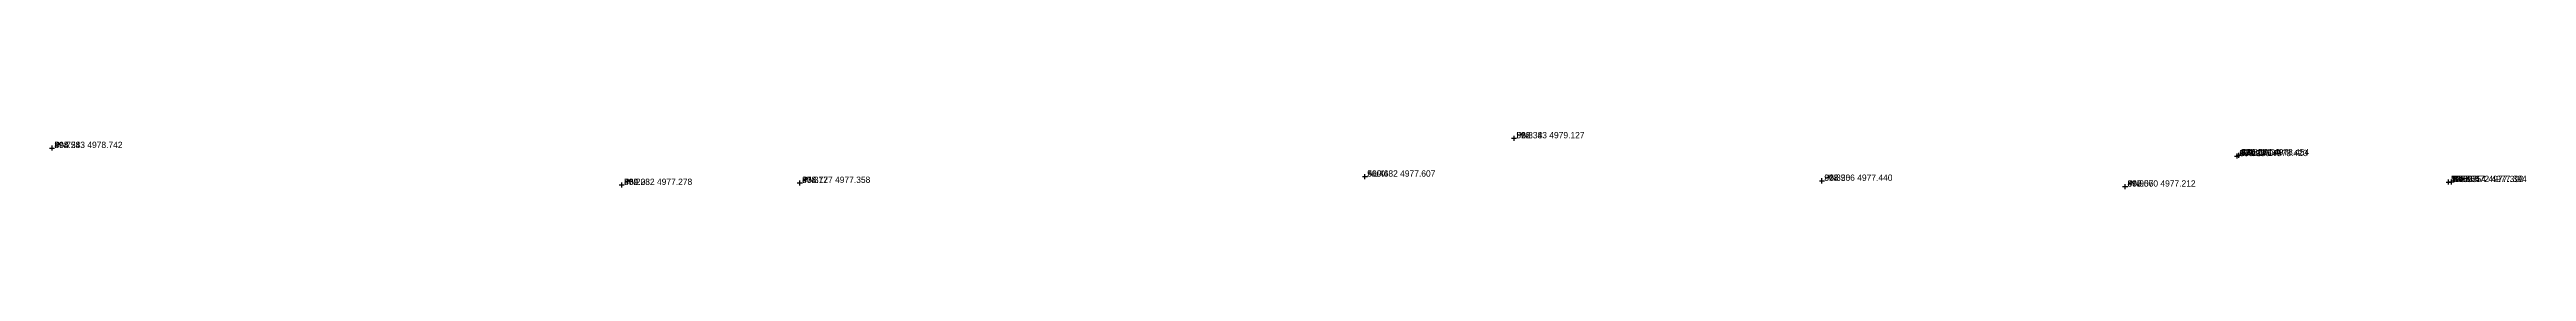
# Model space of a CAD drawing. Extents: x 886 to 1008, y 4909 to 5108.
# Drawn here: x 908.4 to 1006.4, y 4977.1 to 4979.4 of the extents above; entities that cross this region are included whole.
import ezdxf

# ---------------------------------------------------------------- set-up
doc = ezdxf.new("R2010")
doc.units = 0
doc.linetypes.add('1', pattern=[0])
doc.layers.get('0').update_dxf_attribs({"linetype": '1'})
doc.styles.add('STD', font='txt')

msp = doc.modelspace()

# ---------------------------------------------------------------- texts
at = {"layer": 'CO_ORDS', "color": 3, "style": 'STD'}
for s, p in [(' 966.383 4979.127', (966.3825, 4979.1274, 50.3336)), (' 908.543 4978.742', (908.5435, 4978.7418, 49.7283)), (' 994.986 4978.420', (994.9862, 4978.4199, 48.0222)), (' 995.053 4978.454', (995.053, 4978.4539, 47.818)), (' 931.082 4977.278', (931.0816, 4977.2776, 50.2233)), (' 938.127 4977.358', (938.1266, 4977.3581, 50.3771)), (' 960.482 4977.607', (960.4822, 4977.6069, 50.4679)), (' 978.566 4977.440', (978.5661, 4977.4402, 50.3195)), (' 990.560 4977.212', (990.5597, 4977.2122, 49.9069)), (' 1003.354 4977.390', (1003.3538, 4977.3896, 47.6974)), (' 1003.472 4977.394', (1003.4716, 4977.3945, 47.8856))]:
    msp.add_text(s, height=0.25, dxfattribs=at).set_placement(p)
at = {"layer": 'CODE', "color": 3, "style": 'STD'}
for s, p in [(' PN', (966.3825, 4979.1274, 50.3336)), (' PN', (908.5435, 4978.7418, 49.7283)), (' CALCADA', (994.9862, 4978.4199, 48.0222)), (' CALCADA', (995.053, 4978.4539, 47.818)), (' PN', (931.0816, 4977.2776, 50.2233)), (' PN', (938.1266, 4977.3581, 50.3771)), (' AUX', (960.4822, 4977.6069, 50.4679)), (' PN', (978.5661, 4977.4402, 50.3195)), (' PN', (990.5597, 4977.2122, 49.9069)), (' MF', (1003.3538, 4977.3896, 47.6974)), (' MF', (1003.4716, 4977.3945, 47.8856))]:
    msp.add_text(s, height=0.25, dxfattribs=at).set_placement(p)
at = {"layer": 'HEIGHT', "color": 3, "style": 'STD'}
for s, p in [(' 50.334', (966.3825, 4979.1274, 50.3336)), (' 49.728', (908.5435, 4978.7418, 49.7283)), (' 48.022', (994.9862, 4978.4199, 48.0222)), (' 47.818', (995.053, 4978.4539, 47.818)), (' 50.223', (931.0816, 4977.2776, 50.2233)), (' 50.377', (938.1266, 4977.3581, 50.3771)), (' 50.468', (960.4822, 4977.6069, 50.4679)), (' 50.320', (978.5661, 4977.4402, 50.3195)), (' 49.907', (990.5597, 4977.2122, 49.9069)), (' 47.697', (1003.3538, 4977.3896, 47.6974)), (' 47.886', (1003.4716, 4977.3945, 47.8856))]:
    msp.add_text(s, height=0.25, dxfattribs=at).set_placement(p)
at = {"layer": 'PT_ID', "color": 3, "style": 'STD'}
for s, p in [(' 522', (966.3825, 4979.1274, 50.3336)), (' 394', (908.5435, 4978.7418, 49.7283)), (' 309', (994.9862, 4978.4199, 48.0222)), (' 310', (995.053, 4978.4539, 47.818)), (' 469', (931.0816, 4977.2776, 50.2233)), (' 474', (938.1266, 4977.3581, 50.3771)), (' 5', (960.4822, 4977.6069, 50.4679)), (' 527', (978.5661, 4977.4402, 50.3195)), (' 507', (990.5597, 4977.2122, 49.9069)), (' 245', (1003.3538, 4977.3896, 47.6974)), (' 246', (1003.4716, 4977.3945, 47.8856))]:
    msp.add_text(s, height=0.25, dxfattribs=at).set_placement(p)

# ---------------------------------------------------------------- blocks, each defined once
blk = doc.blocks.new('CROSS')
at = {"color": 0}
for p, q in [((-50, 0), (50, 0)), ((0, -50), (0, 50))]:
    blk.add_line(p, q, dxfattribs=at)

# ---------------------------------------------------------------- block references
at = {"layer": 'POINT', "color": 2, "xscale": 0.002, "yscale": 0.002, "zscale": 0.002}
for p in [(966.3825, 4979.1274, 50.3336), (908.5435, 4978.7418, 49.7283), (994.9862, 4978.4199, 48.0222), (995.053, 4978.4539, 47.818), (931.0816, 4977.2776, 50.2233), (938.1266, 4977.3581, 50.3771), (960.4822, 4977.6069, 50.4679), (978.5661, 4977.4402, 50.3195), (990.5597, 4977.2122, 49.9069), (1003.3538, 4977.3896, 47.6974), (1003.4716, 4977.3945, 47.8856)]:
    msp.add_blockref('CROSS', p, dxfattribs=at)

msp.set_redraw_order([(e.dxf.handle, doc.entitydb.next_handle()) for e in msp.query("TEXT MTEXT ATTDEF DIMENSION ARC_DIMENSION")])  # texts and dimensions are drawn at this point

doc.saveas('drawing.dxf')
